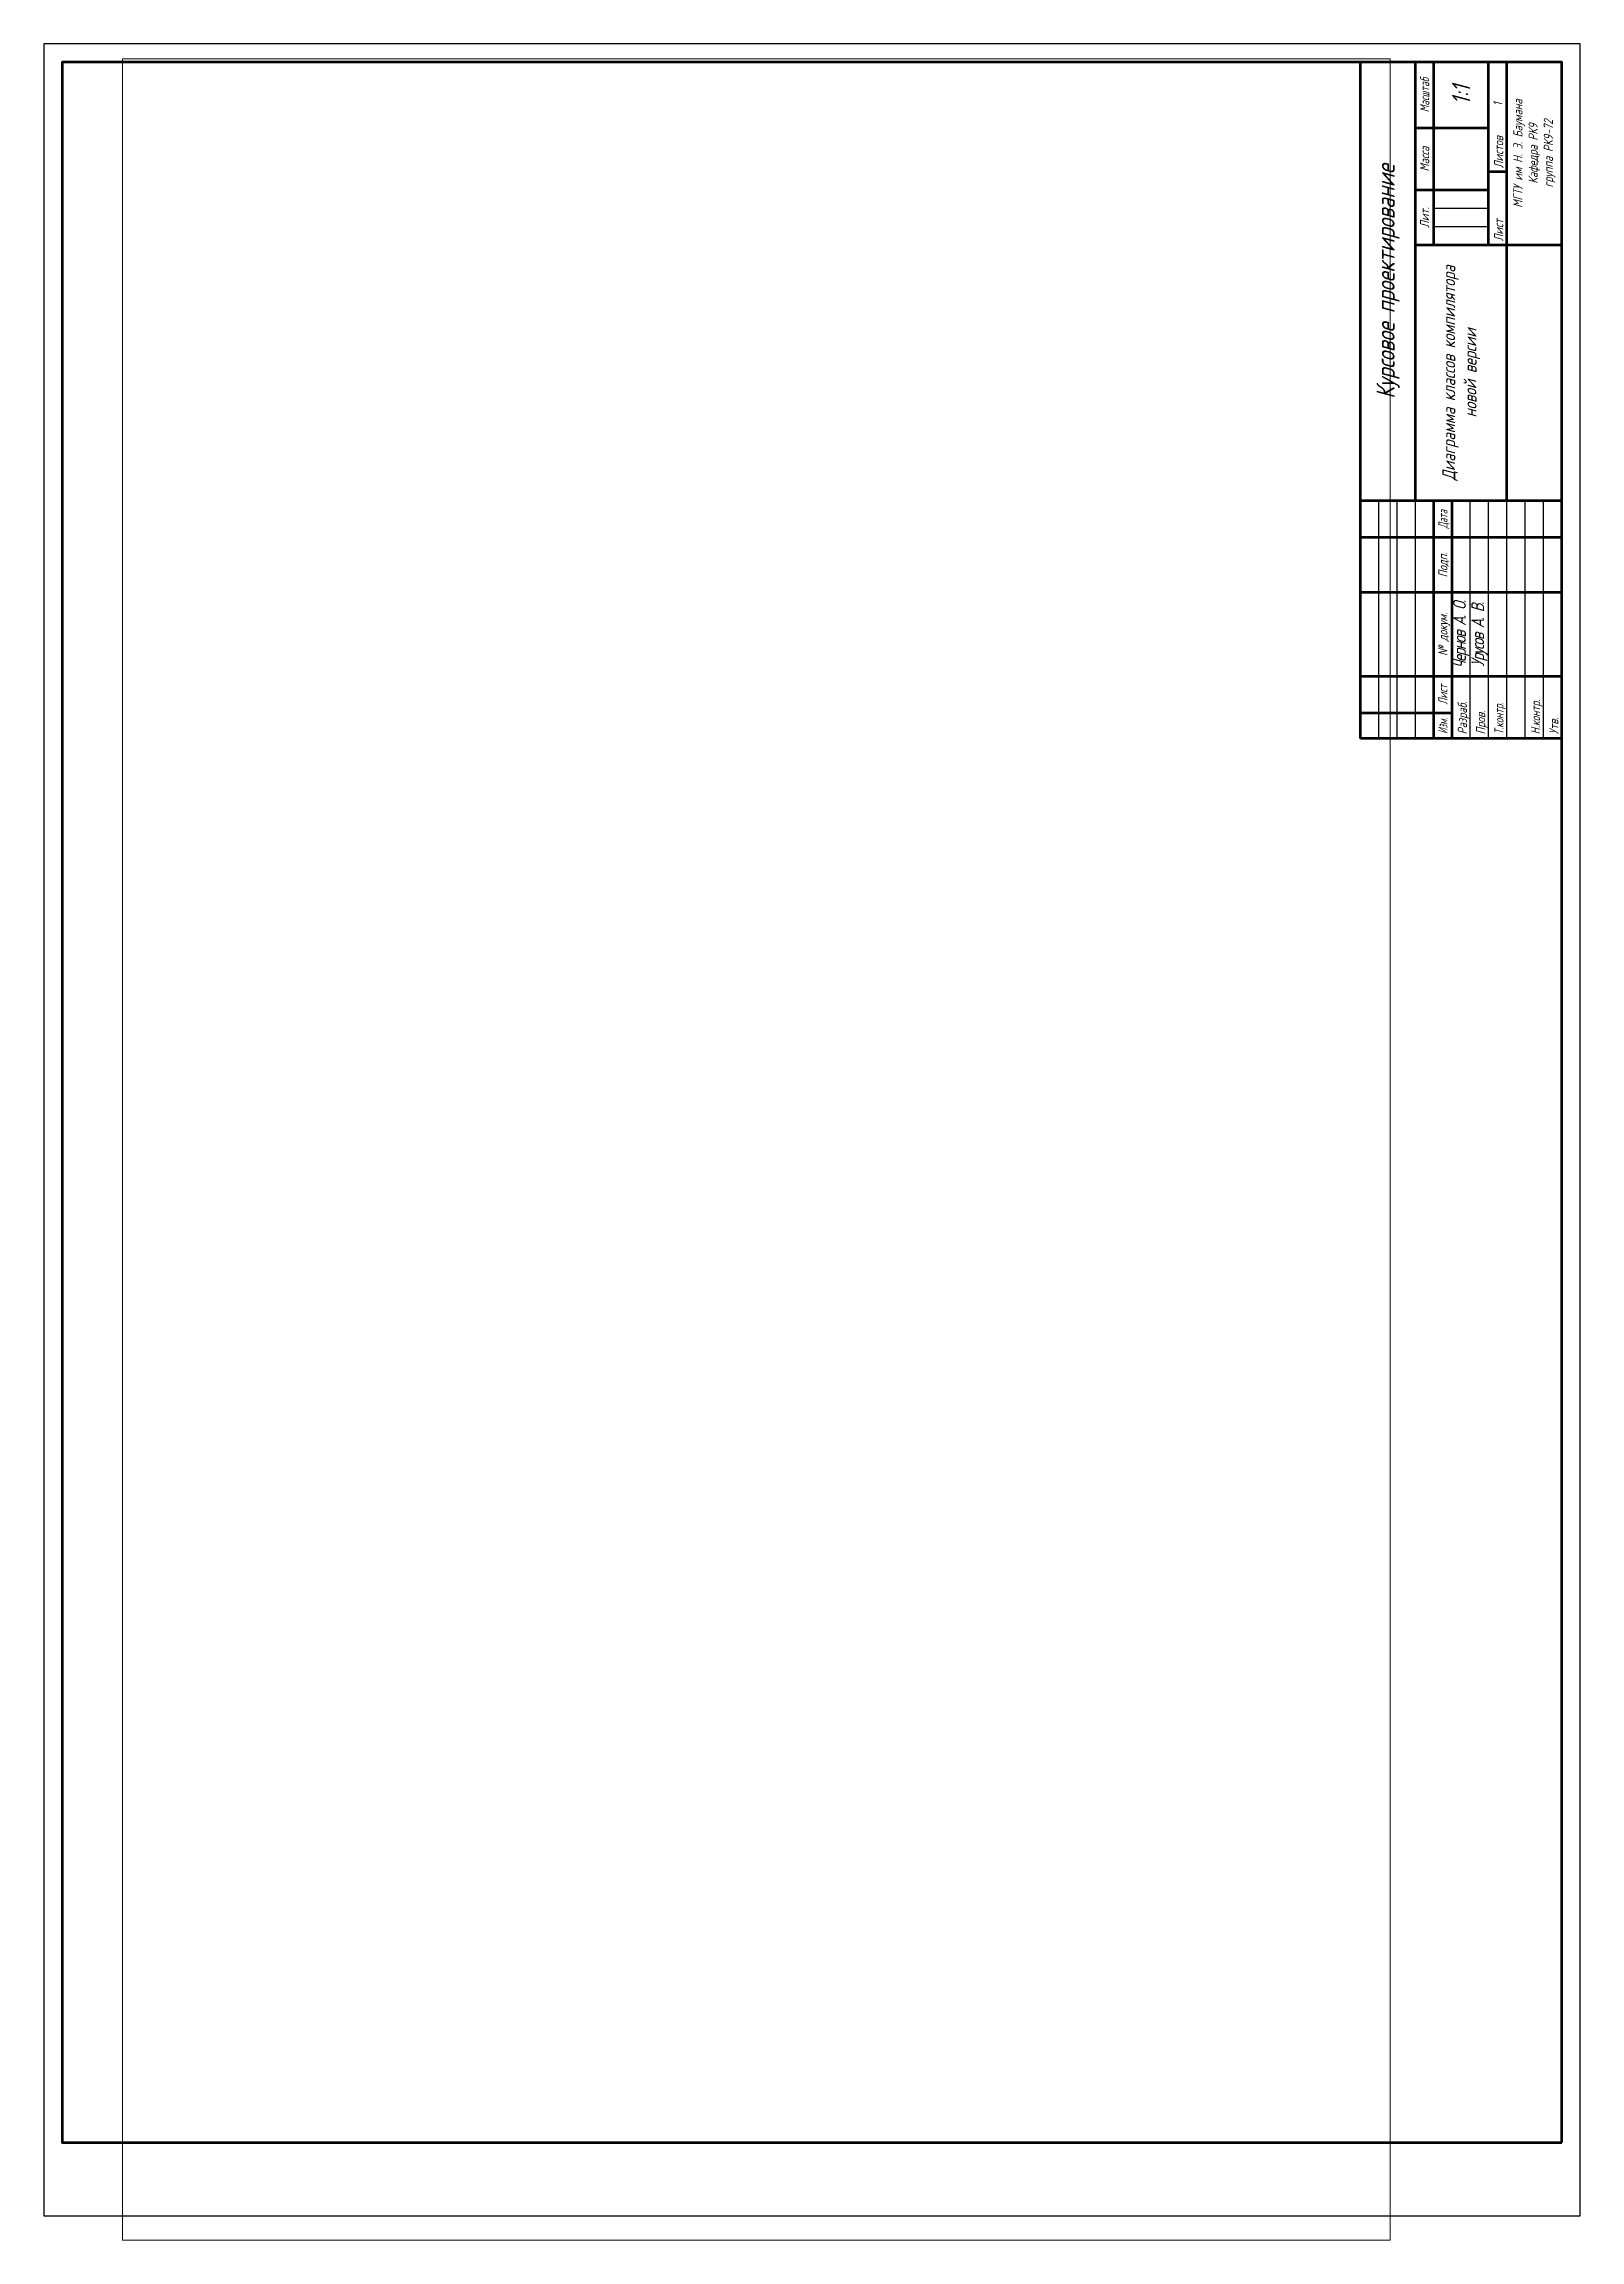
# Model space of a CAD drawing. Header units: millimetres. Extents: x -1205 to 3458, y 452 to 1430.
# Drawn here: x 1212 to 1632, y 829 to 1430 of the extents above; entities that cross this region are included whole.
import ezdxf
from ezdxf.enums import TextEntityAlignment as Align

# ---------------------------------------------------------------- set-up
doc = ezdxf.new("R2010")
doc.units = ezdxf.units.MM
doc.layers.get('0').update_dxf_attribs({"lineweight": 100})
doc.styles.add('GOST 2.304', font='CS_Gost2304.shx', dxfattribs={"oblique": 15})
picture_1 = doc.add_image_def('image1.png', size_in_pixel=(3207, 1863))

msp = doc.modelspace()

# ---------------------------------------------------------------- texts
at = {"linetype": 'Continuous', "lineweight": 30, "style": 'GOST 2.304', "oblique": 15}
for s, width, p in [('Масштаб', 0.91954, (1589.67, 1415.82)), ('Дата', 0.8, (1594.67, 1299.82)), ('Лист', 0.9, (1594.67, 1251.82)), ('Изм.', 0.75, (1594.67, 1243.32))]:
    msp.add_text(s, height=2.5, rotation=90, dxfattribs=dict(at, width=width)).set_placement(p, align=Align.MIDDLE_CENTER)
for s, height, p in [('1:1', 5, (1599.67, 1415.82)), ('Масса', 2.5, (1589.67, 1398.32)), ('Лит.', 2.5, (1589.67, 1382.32)), ('Подп.', 2.5, (1594.67, 1287.32)), ('№ докум.', 2.5, (1594.67, 1268.32))]:
    msp.add_text(s, height=height, rotation=90, dxfattribs=at).set_placement(p, align=Align.MIDDLE_CENTER)
for s, p in [('Листов', (1611.17, 1395.82)), ('Лист', (1611.17, 1375.82)), ('Разраб.', (1601.25, 1240.97)), ('Пров.', (1606.25, 1240.97)), ('Утв.', (1626.25, 1240.97))]:
    msp.add_text(s, height=2.5, rotation=90, dxfattribs=at).set_placement(p)
for s, width, p in [('Т.контр.', 0.9, (1611.25, 1240.97)), ('Н.контр.', 0.95, (1621.25, 1240.97))]:
    msp.add_text(s, height=2.5, rotation=90, dxfattribs=dict(at, width=width)).set_placement(p)
at = {"lineweight": 30, "attachment_point": 5, "rotation": 90, "style": 'GOST 2.304'}
for s, insert, char_height, width in [('1', (1609.67, 1413.3), 2.5, 7.9946), ('МГТУ им Н. Э. Баумана\\PКафедра РК9\\Pгруппа РК9-72', (1619.67, 1399.82), 2.5, 50), ('Курсовое проектирование', (1579.67, 1364.82), 5, 120), ('Диаграмма классов компилятора новой версии  ', (1599.67, 1339.82), 3.5, 70), ('{\\T0.75;Чернов А. О.}', (1599.67, 1268.32), 3.5, 23), ('{\\T0.8;Урусов А. В.}', (1604.67, 1268.32), 3.5, 23)]:
    msp.add_mtext(s, dxfattribs=dict(at, insert=insert, char_height=char_height, width=width))

# ---------------------------------------------------------------- linework, layer by layer
at = {"color": 7, "linetype": 'Continuous', "lineweight": 60}
for p, q in [((1572.17, 1239.82), (1572.17, 1424.82)), ((1627.17, 1424.82), (1572.17, 1424.82)), ((1587.17, 1304.82), (1587.17, 1424.82)), ((1592.17, 1374.82), (1592.17, 1424.82)), ((1607.17, 1374.82), (1607.17, 1424.82)), ((1612.17, 1304.82), (1612.17, 1424.82)), ((1627.17, 1239.82), (1627.17, 1424.82)), ((1607.17, 1406.82), (1587.17, 1406.82)), ((1612.17, 1394.82), (1607.17, 1394.82)), ((1607.17, 1389.82), (1587.17, 1389.82)), ((1627.17, 1374.82), (1587.17, 1374.82)), ((1627.17, 1304.82), (1572.17, 1304.82)), ((1592.17, 1239.82), (1592.17, 1304.82)), ((1597.17, 1239.82), (1597.17, 1304.82)), ((1627.17, 1294.82), (1572.17, 1294.82)), ((1627.17, 1279.82), (1572.17, 1279.82)), ((1627.17, 1256.82), (1572.17, 1256.82)), ((1597.17, 1246.82), (1572.17, 1246.82)), ((1627.17, 1239.82), (1572.17, 1239.82))]:
    msp.add_line(p, q, dxfattribs=at)
at = {"linetype": 'Continuous', "lineweight": 25}
for p, q in [((1607.17, 1384.82), (1592.17, 1384.82)), ((1607.17, 1379.82), (1592.17, 1379.82))]:
    msp.add_line(p, q, dxfattribs=at)
at = {"color": 1, "linetype": 'Continuous', "lineweight": 25}
for p, q in [((1577.17, 1239.82), (1577.17, 1304.82)), ((1582.17, 1239.82), (1582.17, 1304.82)), ((1587.17, 1239.82), (1587.17, 1304.82)), ((1602.17, 1239.82), (1602.17, 1304.82)), ((1607.17, 1239.82), (1607.17, 1304.82)), ((1612.17, 1239.82), (1612.17, 1304.82)), ((1617.17, 1239.82), (1617.17, 1304.82)), ((1622.17, 1239.82), (1622.17, 1304.82))]:
    msp.add_line(p, q, dxfattribs=at)
msp.add_lwpolyline([(1632.17, 835.82), (1632.17, 1429.82), (1212.17, 1429.82), (1212.17, 835.82), (1632.17, 835.82)], dxfattribs=at)
at = {"color": 7, "linetype": 'Continuous', "lineweight": 60}
msp.add_lwpolyline([(1627.17, 855.82), (1627.17, 1424.82), (1217.17, 1424.82), (1217.17, 855.82), (1627.17, 855.82)], dxfattribs=at)

msp.set_redraw_order([(e.dxf.handle, doc.entitydb.next_handle()) for e in msp.query("TEXT MTEXT ATTDEF DIMENSION ARC_DIMENSION")])  # texts and dimensions are drawn at this point

# ---------------------------------------------------------------- pictures from other files: only their frames are drawn
at = {"lineweight": 0}
image = msp.add_image(picture_1, insert=(1580.24, 829.16), size_in_units=(596.6, 346.57), rotation=90, dxfattribs=at)
image.dxf.flags = 7

doc.saveas('drawing.dxf')
